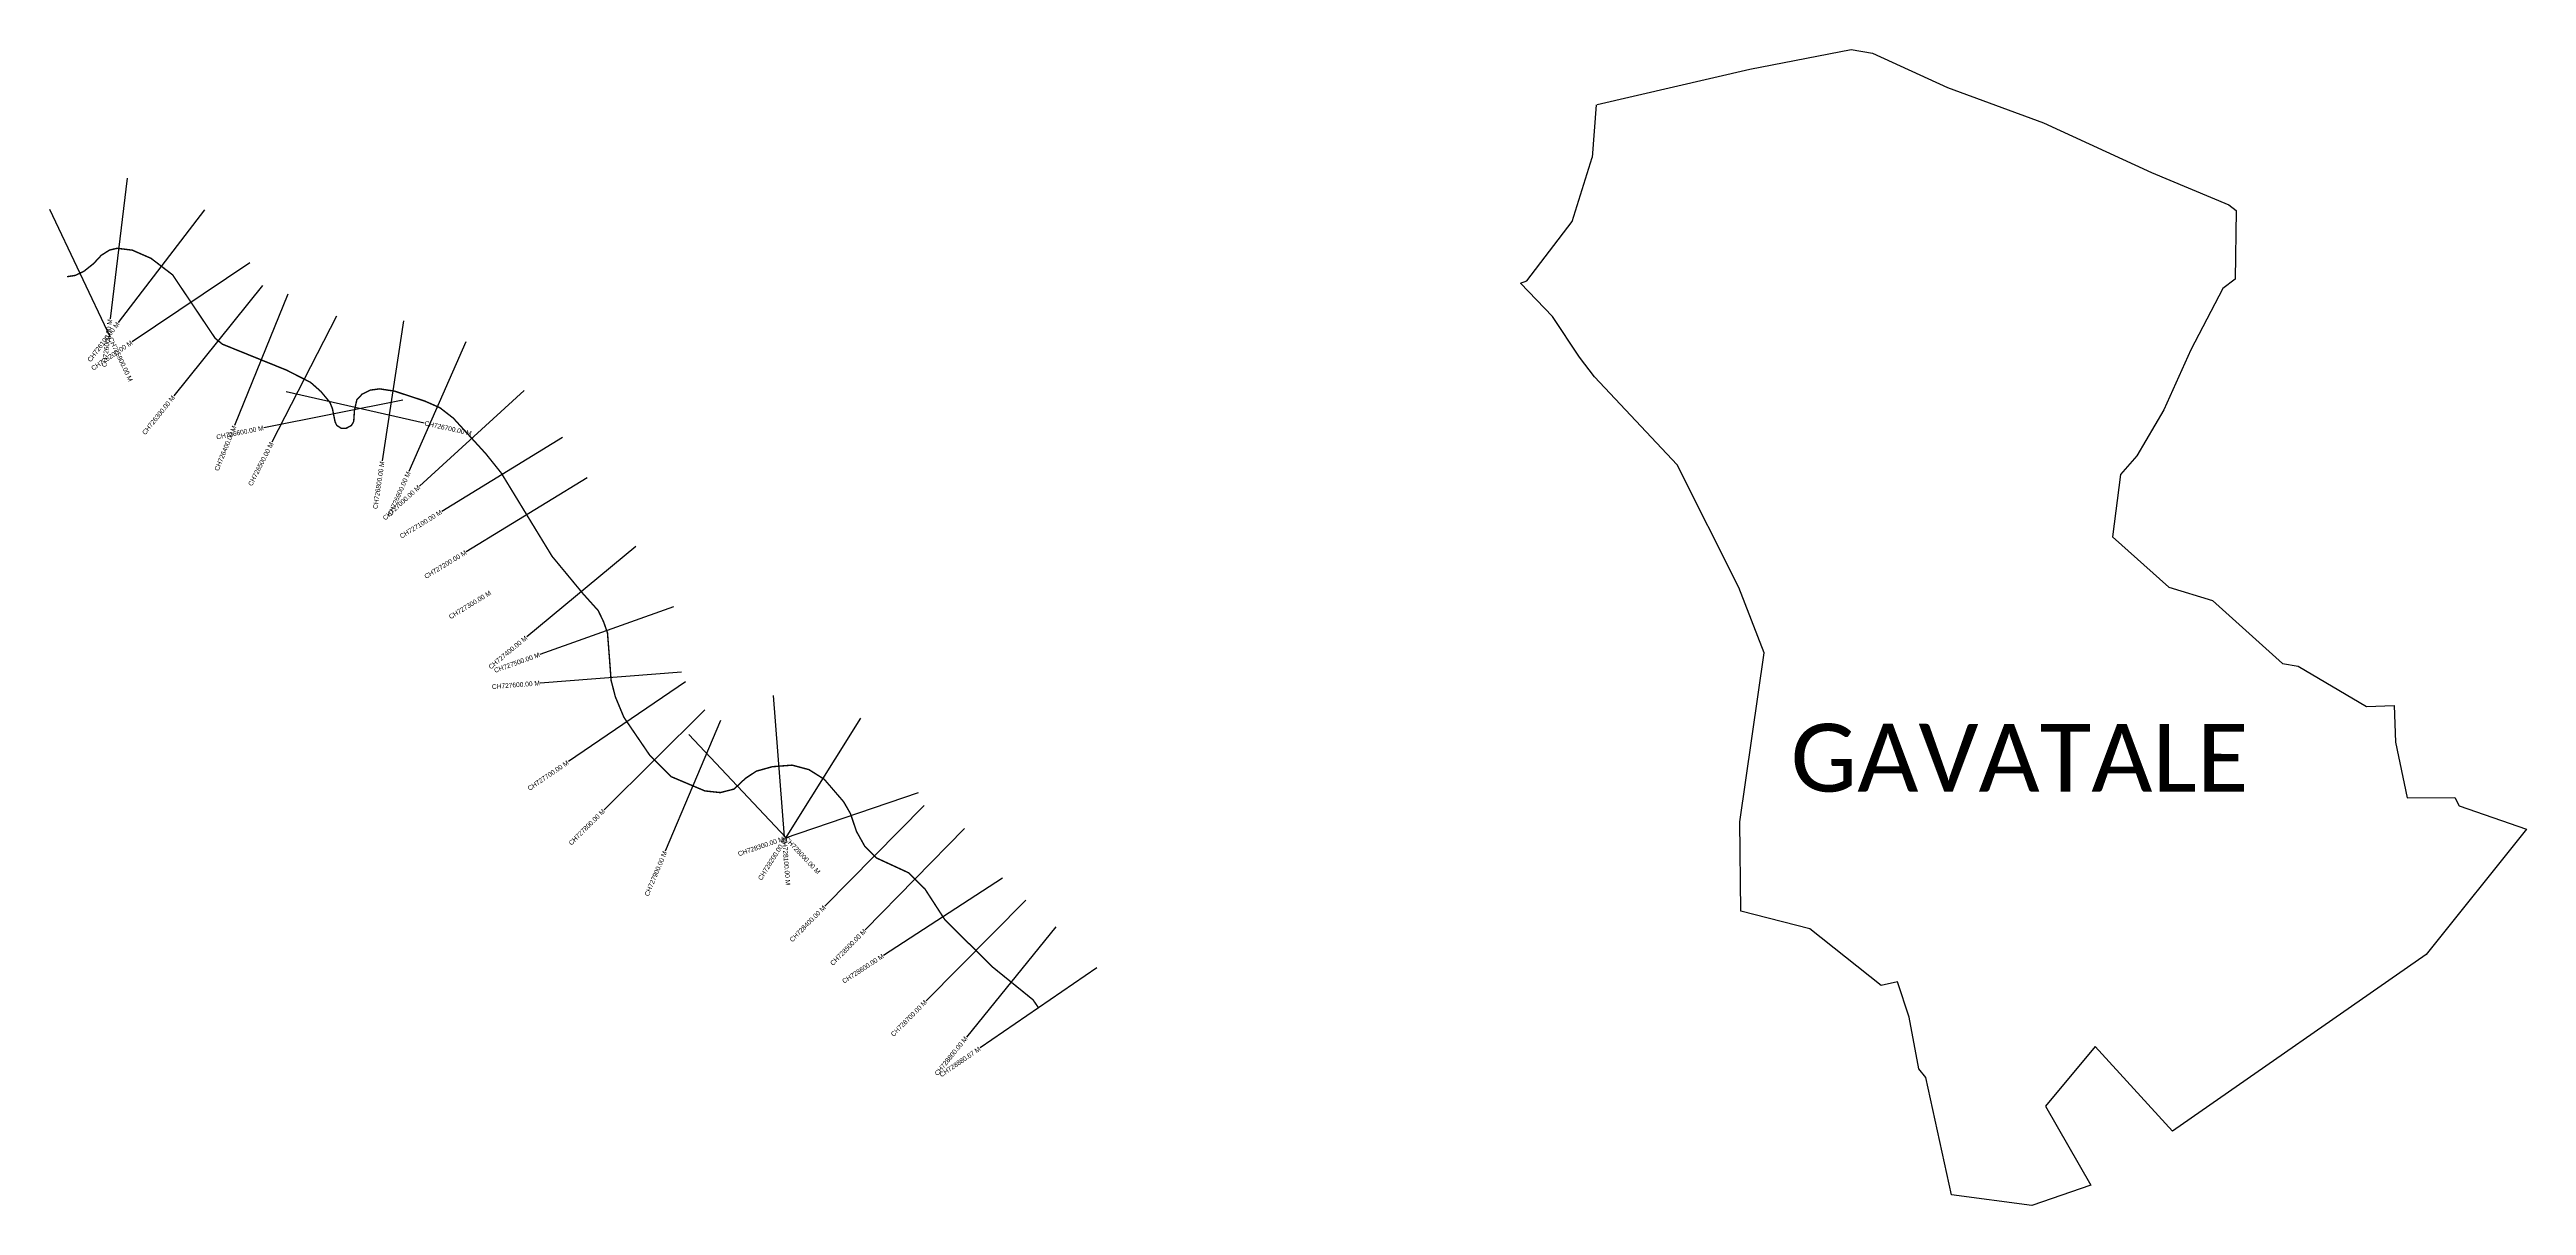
# Model space of a CAD drawing. Header units: feet. Extents: x 356020 to 361265, y 1738813 to 1741261.
import ezdxf
from ezdxf.enums import TextEntityAlignment as Align

# ---------------------------------------------------------------- set-up
doc = ezdxf.new("R2010")
doc.units = ezdxf.units.FT
doc.header["$MEASUREMENT"] = 0
for name, color, linetype in [('CS', 134, 'Continuous'), ('CSMark', 6, 'Continuous'), ('NATURALLY PROTECTED', 3, 'Continuous'), ('VILLAGE NAME', 250, 'Continuous')]:
    doc.layers.add(name, color=color, linetype=linetype)
doc.styles.get("Standard").update_dxf_attribs({"font": 'arial.ttf'})

msp = doc.modelspace()

# ---------------------------------------------------------------- linework, layer by layer
at = {"color": 3}
for points in [[(359297.3, 1741144.3), (359620.7, 1741218.9), (359834.7, 1741260.5), (359880.4, 1741253.2), (360039, 1741180), (360242, 1741105.2), (360470.6, 1741000), (360635, 1740932), (360650.2, 1740920), (360648.1, 1740774.2), (360621.7, 1740754.6), (360553.9, 1740624.8), (360497, 1740497.5), (360439.6, 1740400.1), (360405.1, 1740361.1), (360388.3, 1740228.7), (360507.8, 1740122.2), (360600.1, 1740093.9), (360748.4, 1739960.6), (360781.4, 1739954.8), (360926.2, 1739869.4), (360984.5, 1739871.5), (360987.5, 1739793.9), (361012.6, 1739676.1), (361113.5, 1739676.6), (361122.2, 1739659.5), (361264.9, 1739609.8), (361052.4, 1739344.5), (360515.4, 1738970.3), (360351.7, 1739150), (360246.7, 1739023.5), (360342.2, 1738856.1), (360217.3, 1738813.1), (360047.4, 1738835.5), (359992.9, 1739083.8), (359978, 1739102.1), (359957.7, 1739211.9), (359932.8, 1739286.3), (359898.8, 1739279), (359747.7, 1739398.9), (359601.1, 1739436.5), (359599.5, 1739625.2), (359650.7, 1739982.9), (359597.4, 1740121.6), (359466.7, 1740381.4), (359291.2, 1740567.9), (359259.8, 1740609.1), (359202.4, 1740695.3), (359134.5, 1740765.7), (359148.4, 1740771.1), (359244.4, 1740896.2), (359286.4, 1741031.8)], [(359295.1, 1741143.8), (359286.4, 1741031.8)]]:
    msp.add_lwpolyline(points, dxfattribs=at)
at = {"layer": 'CS'}
for p, q in [((356184.4, 1740988.3), (356148.1, 1740690.5)), ((356020, 1740922.5), (356148.4, 1740651.4)), ((356347.9, 1740920.9), (356165.6, 1740682.6)), ((356444.1, 1740809), (356195.1, 1740641.8)), ((356470.9, 1740761), (356283.2, 1740527)), ((356524.3, 1740742.6), (356411.8, 1740464.5)), ((356627.4, 1740696.3), (356491, 1740429.1)), ((356769.4, 1740686.1), (356724.6, 1740389.5)), ((356901.5, 1740641.9), (356780.8, 1740367.2)), ((356768.4, 1740518.2), (356474.1, 1740459.8)), ((356520.9, 1740536.5), (356813.5, 1740470.1)), ((357025, 1740538.4), (356803.4, 1740336)), ((357106.5, 1740438.9), (356850.4, 1740282.6)), ((357158.6, 1740353.5), (356902.5, 1740197.3)), ((357261.6, 1740208.3), (357030.5, 1740017.1)), ((357341.2, 1740080.4), (357058.5, 1739979.8)), ((357358.3, 1739942.1), (357059.2, 1739919.2)), ((357366.4, 1739922), (357118.7, 1739752.8)), ((357552.3, 1739892.7), (357575.9, 1739593.7)), ((357407.5, 1739862.2), (357194.5, 1739650.8)), ((357440.7, 1739839.8), (357323.9, 1739563.4)), ((357736.9, 1739844.7), (357578, 1739590.3)), ((357373.7, 1739810.6), (357579.1, 1739591.9)), ((357859.4, 1739686.7), (357575.4, 1739590.2)), ((357872, 1739660.3), (357661.5, 1739446.6)), ((357957.4, 1739611.2), (357747.4, 1739397)), ((358037.7, 1739505.9), (357786, 1739342.7)), ((358087.1, 1739459.6), (357876.1, 1739246.3)), ((358150.5, 1739402.8), (357961.6, 1739169.8)), ((358238, 1739316.3), (357990.6, 1739146.6))]:
    msp.add_line(p, q, dxfattribs=at)
at = {"layer": 'NATURALLY PROTECTED', "color": 2, "const_width": 3, "flags": 128}
msp.add_lwpolyline([(356057.3, 1740779.6), (356074.5, 1740782.3), (356092.8, 1740791), (356113.3, 1740807.3), (356129.5, 1740824.8), (356146.9, 1740835.9), (356163.1, 1740839.7), (356195.2, 1740835.8), (356235, 1740818.4), (356280.5, 1740783.6), (356320.5, 1740724.1), (356350.8, 1740678.9), (356371, 1740648.9), (356386.3, 1740636.6), (356522, 1740581.7), (356572.9, 1740555.7), (356594.6, 1740536.5), (356613.8, 1740513.4), (356619, 1740500.4), (356624.6, 1740472.3), (356628.3, 1740464.7), (356637.7, 1740458.5), (356648.4, 1740458.8), (356659.1, 1740464.5), (356664.1, 1740472.9), (356665.7, 1740496.8), (356670.7, 1740518.9), (356681.9, 1740530.9), (356699.2, 1740539.4), (356718.8, 1740542.1), (356750.4, 1740537.3), (356814.4, 1740516.3), (356846.5, 1740502.2), (356875, 1740480.1), (356913.3, 1740438.2), (356943.9, 1740404.7), (356976.4, 1740364.1), (357013.1, 1740304), (357049.8, 1740243.8), (357084.2, 1740187.5), (357115.5, 1740149.7), (357149.4, 1740108.7), (357181.8, 1740072.7), (357193.3, 1740048.7), (357201.5, 1740025.4), (357205.9, 1739968.3), (357209.2, 1739924.6), (357218.1, 1739890.2), (357236.2, 1739846.7), (357290.6, 1739766.9), (357336.1, 1739721.1), (357381.3, 1739702), (357407.8, 1739690.8), (357440.4, 1739687.3), (357469.4, 1739694.7), (357493.6, 1739717.4), (357516.5, 1739732.6), (357550.6, 1739742.1), (357592.4, 1739745.4), (357628, 1739735.9), (357660.3, 1739715.7), (357701.5, 1739667.9), (357715.9, 1739642.9), (357728.7, 1739605.1), (357746.3, 1739573.6), (357771.6, 1739548.6), (357811.3, 1739530.3), (357838.7, 1739517.6), (357873.5, 1739483.5), (357916, 1739417.9), (358017, 1739317.9), (358073.3, 1739272.3), (358102.5, 1739248.6), (358114.3, 1739231.5)], dxfattribs=at)

# ---------------------------------------------------------------- texts
at = {"layer": 'CSMark'}
for s, rotation, p in [('CH726100.00 M', 52.5743, (356165, 1740681.8)), ('CH726000.00 M', 83.0354, (356147.9, 1740689.5)), ('CH726200.00 M', 33.8806, (356194.2, 1740641.2)), ('CH726300.00 M', 51.2656, (356282.6, 1740526.2)), ('CH726400.00 M', 67.9685, (356411.4, 1740463.5)), ('CH726600.00 M', 11.2273, (356473.1, 1740459.6)), ('CH726500.00 M', 62.9666, (356490.6, 1740428.2)), ('CH726800.00 M', 81.4122, (356724.5, 1740388.5)), ('CH726900.00 M', 66.2741, (356780.4, 1740366.3)), ('CH727000.00 M', 42.4101, (356802.7, 1740335.4)), ('CH727100.00 M', 31.3822, (356849.6, 1740282.1)), ('CH727200.00 M', 31.3822, (356901.7, 1740196.7)), ('CH727300.00 M', 31.3822, (356953.7, 1740111.4)), ('CH727400.00 M', 39.598, (357029.7, 1740016.5)), ('CH727500.00 M', 19.5778, (357057.6, 1739979.5)), ('CH727600.00 M', 4.3646, (357058.2, 1739919.2)), ('CH727700.00 M', 34.3278, (357117.8, 1739752.2)), ('CH727800.00 M', 44.7826, (357193.8, 1739650.1)), ('CH728300.00 M', 18.7755, (357574.4, 1739589.9)), ('CH728200.00 M', 58.0063, (357577.5, 1739589.4)), ('CH727900.00 M', 67.0921, (357323.5, 1739562.5)), ('CH728400.00 M', 45.4304, (357660.8, 1739445.9)), ('CH728500.00 M', 45.5636, (357746.7, 1739396.3)), ('CH728600.00 M', 32.9564, (357785.1, 1739342.2)), ('CH728700.00 M', 45.3086, (357875.4, 1739245.6)), ('CH728800.00 M', 50.9649, (357960.9, 1739169)), ('CH728880.67 M', 34.4588, (357989.8, 1739146))]:
    msp.add_text(s, height=10, rotation=rotation, dxfattribs=at).set_placement(p, align=Align.MIDDLE_RIGHT)
for s, rotation, p in [('CH725900.00 M', 295.3401, (356148.8, 1740650.5)), ('CH726700.00 M', 347.2166, (356814.4, 1740469.9)), ('CH728100.00 M', 274.5117, (357576, 1739592.7)), ('CH728000.00 M', 313.197, (357579.8, 1739591.2))]:
    msp.add_text(s, height=10, rotation=rotation, dxfattribs=at).set_placement(p, align=Align.MIDDLE_LEFT)
at = {"layer": 'VILLAGE NAME', "insert": (359706.7, 1739833), "char_height": 143.7, "attachment_point": 1, "rotation": 359.9793}
msp.add_mtext_dynamic_manual_height_columns('{\\fCalibri|b0|i0|c0|p34;GAVATALE}', width=1418, gutter_width=718.5, heights=[0], dxfattribs=at)

doc.saveas('drawing.dxf')
